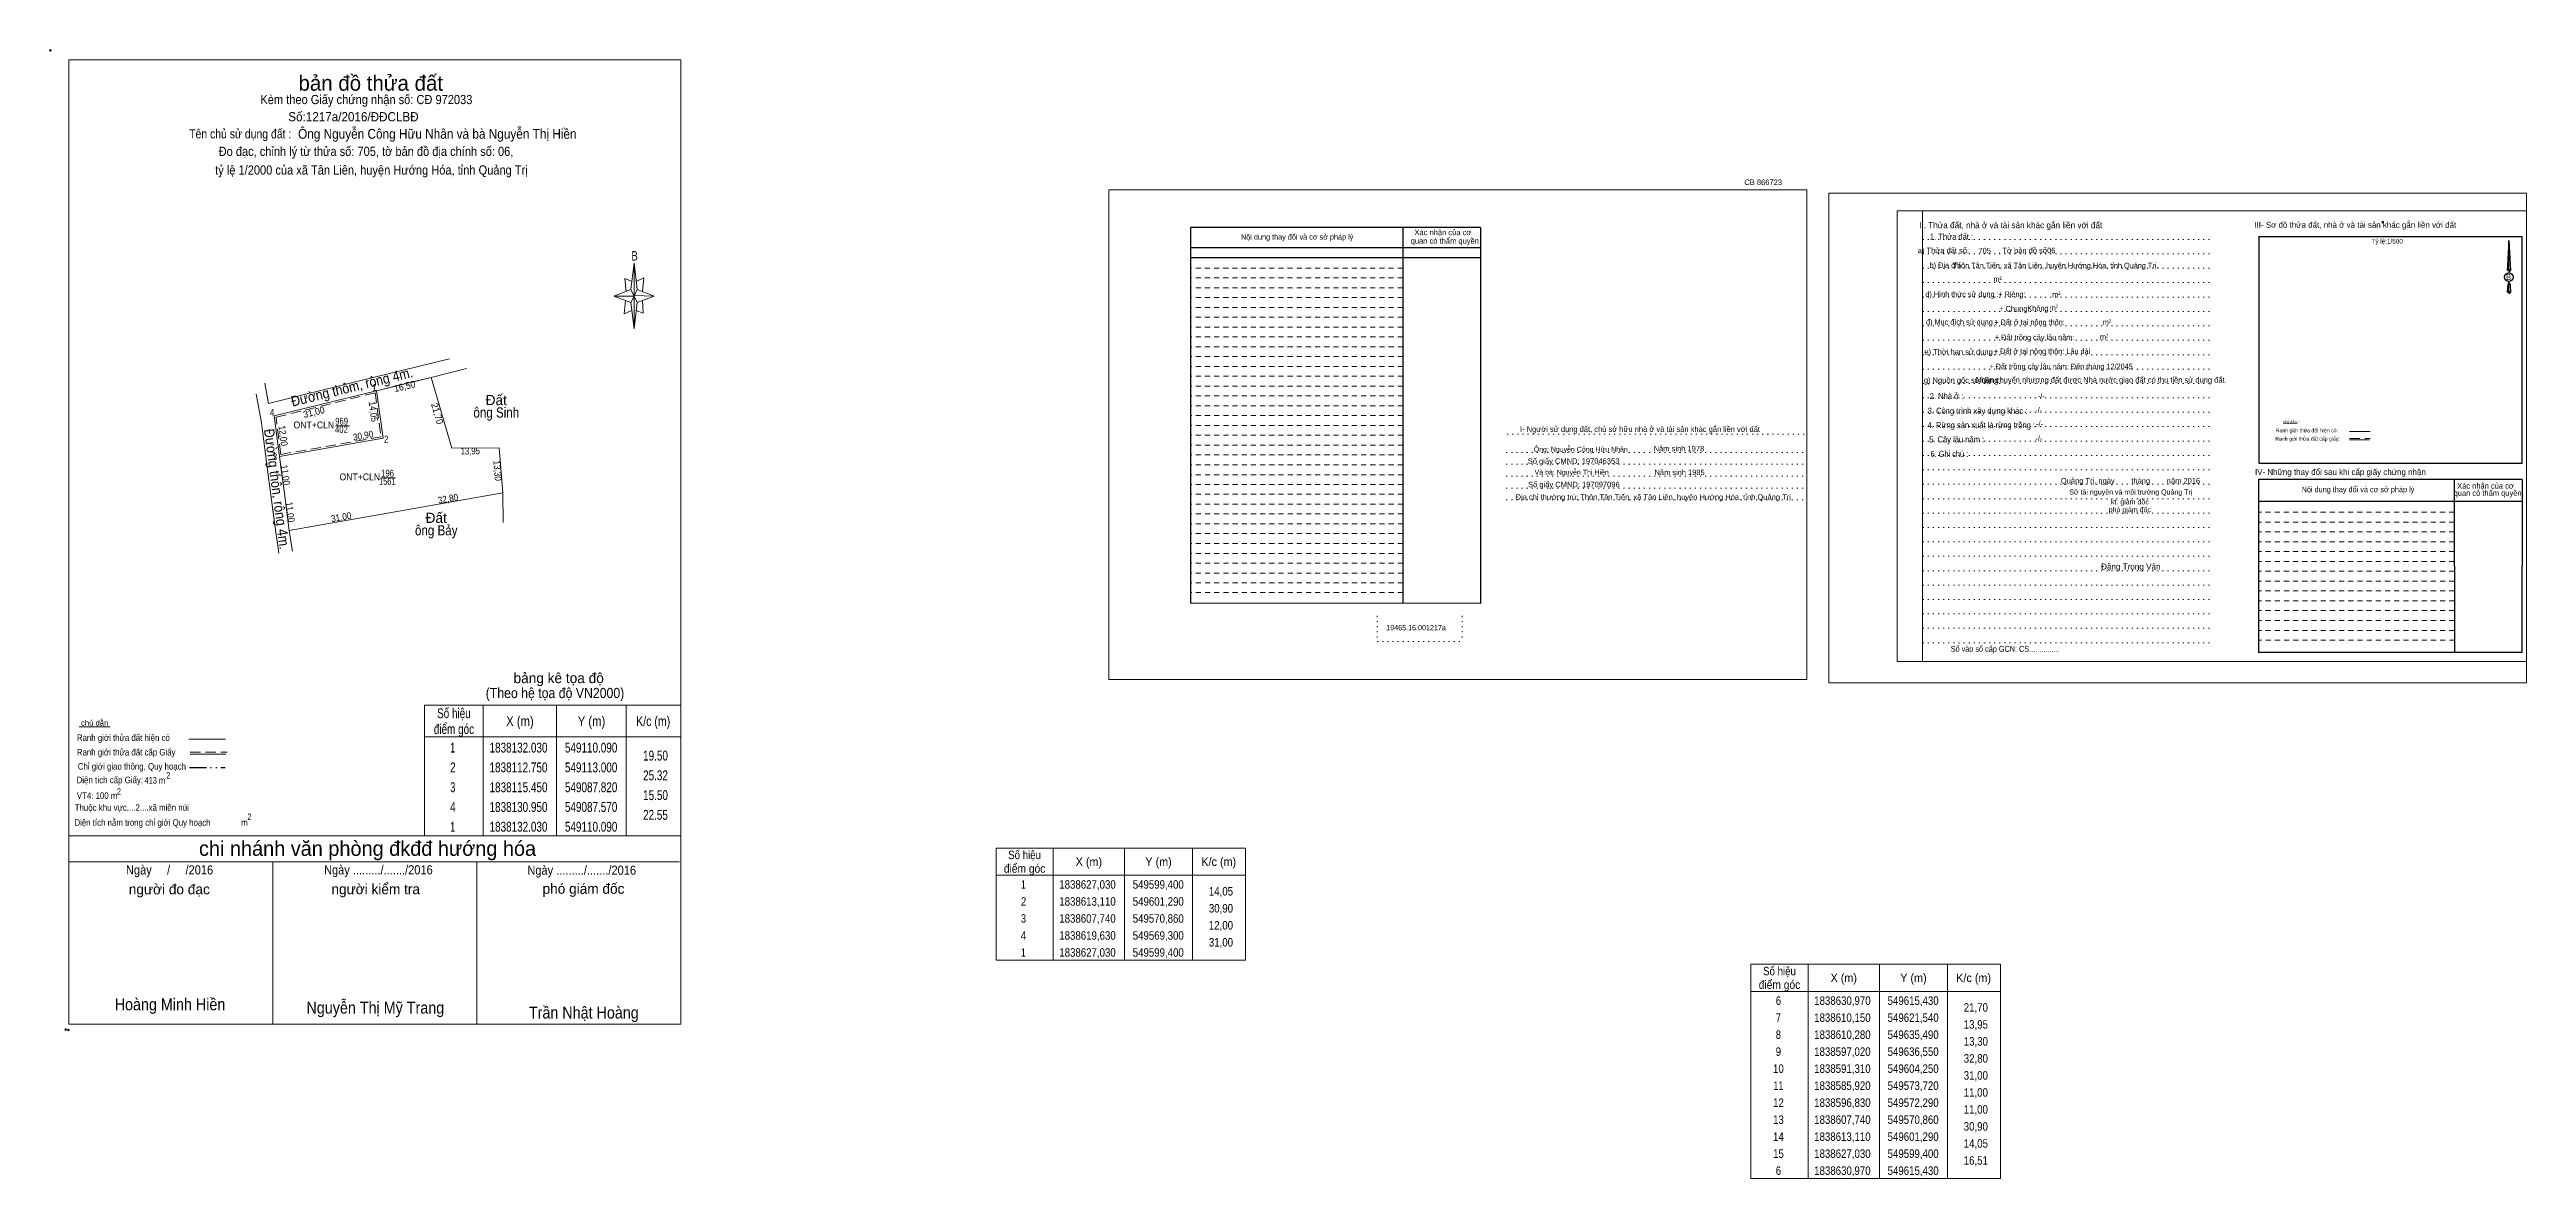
# Model space of a CAD drawing. Header units: metres. Extents: x 548307 to 550232, y 1838395 to 1838848.
# Drawn here: x 549503 to 550232, y 1838395 to 1838727 of the extents above; entities that cross this region are included whole.
import ezdxf
from ezdxf.enums import TextEntityAlignment as Align

# ---------------------------------------------------------------- set-up
doc = ezdxf.new("R2010")
doc.units = ezdxf.units.M
doc.header["$PDMODE"] = 32
doc.header["$PDSIZE"] = 0.5
for name, pattern in [('DASH_DOUBLE_DOT', [9.2, 5, -1.2, 0.3, -1.2, 0.3, -1.2]), ('DOTTED', [1.5, 0.3, -1.2]), ('MEDIUM_DASHED', [4.5, 3, -1.5]), ('SHORT_DASHED', [2.7, 1.5, -1.2])]:
    doc.linetypes.add(name, pattern=pattern)
for name, color, linetype, lineweight in [('1', 7, 'DOTTED', 13), ('10', 7, 'Continuous', 13), ('15', 7, 'Continuous', 13), ('18', 7, 'Continuous', 25), ('2', 7, 'SHORT_DASHED', 13), ('23', 7, 'Continuous', 13), ('28', 7, 'Continuous', 13), ('55', 7, 'Continuous', 13), ('63', 7, 'Continuous', 13)]:
    doc.layers.add(name, color=color, linetype=linetype, lineweight=lineweight)
doc.layers.add('40', color=7, linetype='Continuous')

msp = doc.modelspace()

# ---------------------------------------------------------------- texts
at = {"layer": '1'}
for s, width, p in [('ONT+CLN', 0.95, (549580.95, 1838615.98)), ('402', 0.85, (549589.05, 1838614.66)), ('969', 0.85, (549589.11, 1838617.07)), ('ONT+CLN', 0.95, (549594.46, 1838600.7)), ('1561', 0.8, (549602.56, 1838599.38)), ('196', 0.85, (549602.62, 1838601.79))]:
    msp.add_text(s, height=2, dxfattribs=dict(at, width=width)).set_placement(p, align=Align.CENTER)
at = {"layer": '15', "width": 0.9}
for s, rotation, p in [('Đường thôm, rộng 4m.', 13.818, (549592.502, 1838626.732)), ('Đường thôn, rộng 4m.', 277.49, (549568.596, 1838597.921))]:
    msp.add_text(s, height=3, rotation=rotation, dxfattribs=at).set_placement(p, align=Align.CENTER)
at = {"layer": '15'}
for p in [(549634.605, 1838622.8), (549616.945, 1838588.16)]:
    msp.add_text('Đất', height=3, dxfattribs=at).set_placement(p, align=Align.CENTER)
at = {"layer": '15', "width": 0.85}
for s, p in [('ông Sinh', (549634.61, 1838619.14)), ('ông Bảy', (549616.95, 1838584.5))]:
    msp.add_text(s, height=3, dxfattribs=at).set_placement(p, align=Align.CENTER)
at = {"layer": '18'}
for s, height, p in [('II. Thửa đất, nhà ở và tài sản khác gắn liền với đất', 1.8, (550079.99, 1838674.83)), ('Sở tài nguyên và môi trường Quảng Trị', 1.5, (550115.32, 1838596.51)), ('kt. giám đốc', 1.5, (550115.03, 1838593.61)), ('phó giám đốc', 1.5, (550115.02, 1838591.3)), ('Đặng Trọng Vân', 1.782, (550115.315, 1838574.45))]:
    msp.add_text(s, height=height, dxfattribs=at).set_placement(p, align=Align.CENTER)
for s, height, width, p in [('1. Thửa đất :', 1.8, 0.85, (550062.575, 1838671.47)), ('a) Thửa đất số:              , Tờ bản đồ số : ', 1.65, 0.8, (550072.57, 1838667.46)), ('705', 1.65, 0.8, (550072.33, 1838667.41)), ('06', 1.65, 0.8, (550091.93, 1838667.47)), ('b) Địa chỉ : ', 1.65, 0.9, (550061.57, 1838663.13)), (' Thôn Tân Tiến, xã Tân Liên, huyện Hướng Hóa, tỉnh Quảng Trị.', 1.65, 0.85, (550092.865, 1838663.03)), (' m', 1.65, 0.85, (550075.525, 1838659.04)), ('2', 1, 0.75, (550077.015, 1838659.74)), ('B', 1.728, 0.85, (550226.415, 1838659.61)), ('d) Hình thức sử dụng :', 1.65, 0.85, (550065.665, 1838654.61)), ('+ Riêng: ', 1.65, 0.85, (550080.635, 1838654.57)), ('       + Chung:', 1.65, 0.8, (550078.905, 1838650.33)), ('Không', 1.65, 0.85, (550088.005, 1838650.45)), (' m', 1.65, 0.85, (550092.045, 1838650.61)), (' m', 1.65, 0.85, (550092.785, 1838654.51)), ('2', 1, 0.75, (550093.555, 1838651.33)), ('2', 1, 0.75, (550094.295, 1838655.23)), ('đ) Mục đích sử dụng :', 1.65, 0.85, (550065.495, 1838646.43)), ('+ Đất ở tại nông thôn:', 1.65, 0.85, (550085.535, 1838646.35)), (' m', 1.65, 0.85, (550107.665, 1838646.39)), ('2', 1, 0.75, (550109.175, 1838647.09)), ('e) Thời hạn sử dụng :', 1.65, 0.8, (550065.26, 1838637.67)), ('+ Đất ở tại nông thôn: Lâu dài', 1.65, 0.85, (550089.2, 1838637.82)), ('+ Đất trồng cây lâu năm:', 1.65, 0.85, (550087.02, 1838641.91)), (' m', 1.65, 0.85, (550106.825, 1838642.06)), ('2', 1, 0.75, (550108.335, 1838642.76)), ('g) Nguồn gốc sử dụng :', 1.65, 0.8, (550066.05, 1838629.31)), ('+ Đất trồng cây lâu năm: Đến tháng 12/2045', 1.65, 0.85, (550094.805, 1838633.37)), ('Nhận chuyển nhượng đất được Nhà nước giao đất có thu tiền sử dụng đất.', 1.65, 0.8, (550106.61, 1838629.39)), ('2. Nhà ở :', 1.8, 0.85, (550061.105, 1838624.57)), ('3. Công trình xây dựng khác :', 1.8, 0.85, (550070.22, 1838620.23)), ('4. Rừng sản xuất là rừng trồng :', 1.8, 0.85, (550071.355, 1838616.03)), ('6. Ghi chú :', 1.8, 0.9, (550061.945, 1838607.57)), ('5. Cây lâu năm :', 1.8, 0.85, (550064.1, 1838611.83)), ('Quảng Trị, ngày        tháng        năm 2016', 1.65, 0.8, (550115.225, 1838599.75)), ('19465.16.001217a', 1.55, 0.85, (549905.105, 1838556.59)), ('Số vào sổ cấp GCN: CS...............', 1.75, 0.8, (550078.34, 1838550.25))]:
    msp.add_text(s, height=height, dxfattribs=dict(at, width=width)).set_placement(p, align=Align.CENTER)
at = {"layer": '2'}
for s, height, width, p in [('Nội dung thay đổi và cơ sở pháp lý', 1.63, 0.9, (549870.15, 1838671.45)), ('Nội dung thay đổi và cơ sở pháp lý', 1.63, 0.9, (549870.15, 1838671.45)), ('Xác nhận của cơ', 1.63, 0.85, (549912.985, 1838672.79)), ('Xác nhận của cơ', 1.63, 0.85, (549912.985, 1838672.79)), (' quan có thẩm quyền', 1.63, 0.85, (549913.255, 1838670.29)), (' quan có thẩm quyền', 1.63, 0.85, (549913.255, 1838670.29)), ('Tỷ lệ:1/500', 1.35, 0.9, (550190.71, 1838670.33))]:
    msp.add_text(s, height=height, dxfattribs=dict(at, width=width)).set_placement(p, align=Align.CENTER)
at = {"layer": '28'}
for s, height, p in [('bản đồ thửa đất', 4.5, (549597.69, 1838715.27)), ('III- Sơ đồ thửa đất, nhà ở và tài sản khác gắn liền với đất', 1.75, (550181.33, 1838674.95)), ('I- Người sử dụng đất, chủ sở hữu nhà ở và tài sản khác gắn liền với đất', 1.653, (549970.955, 1838614.93)), ('Ông: Nguyễn Công Hữu Nhân', 1.49, (549953.535, 1838609.08)), ('Và bà: Nguyễn Thị Hiền', 1.49, (549950.88, 1838602.33)), ('IV- Những thay đổi sau khi cấp giấy chứng nhận', 1.75, (550176.955, 1838602.27)), ('bảng kê tọa độ', 3, (549652.96, 1838541.05)), ('chi nhánh văn phòng đkđđ hướng hóa', 4.374, (549596.74, 1838490.25)), ('người đo đạc', 3, (549538.435, 1838478.93)), ('người kiểm tra', 3, (549599.145, 1838478.97)), ('phó giám đốc', 3, (549660.25, 1838479.09))]:
    msp.add_text(s, height=height, dxfattribs=at).set_placement(p, align=Align.CENTER)
for s, height, width, p in [('Kèm theo Giấy chứng nhận số: CĐ 972033', 2.7, 0.9, (549596.405, 1838711.33)), ('Tên chủ sử dụng đất :', 2.7, 0.85, (549559.3, 1838701.25)), ('Số:1217a/2016/ĐĐCLBĐ', 2.7, 0.95, (549592.595, 1838706.27)), ('Đo đạc, chỉnh lý từ thửa số: 705, tờ bản đồ địa chính số: 06,', 2.7, 0.9, (549596.29, 1838696.09)), (' tỷ lệ 1/2000 của xã Tân Liên, huyện Hướng Hóa, tỉnh Quảng Trị', 2.7, 0.9, (549597.435, 1838690.61)), ('B', 2.755, 0.75, (549675.29, 1838665.33)), ('-/-', 1.65, 0.85, (550088.985, 1838624.67)), ('-/-', 1.65, 0.85, (550088.225, 1838620.49)), ('-/-', 1.65, 0.85, (550088.485, 1838616.53)), ('Năm sinh 1978', 1.61, 0.9, (549982.42, 1838609.22)), ('-/-', 1.65, 0.85, (550088.285, 1838612.21)), ('Số giấy CMND: 197046353', 1.61, 0.9, (549951.43, 1838605.55)), ('Năm sinh 1985', 1.61, 0.85, (549982.605, 1838602.23)), ('Địa chỉ thường trú: Thôn Tân Tiến, xã Tân Liên, huyện Hướng Hóa, tỉnh Quảng Trị', 1.61, 0.9, (549974.86, 1838594.98)), ('Số giấy CMND: 197097096', 1.61, 0.9, (549951.52, 1838598.66)), ('Nội dung thay đổi và cơ sở pháp lý', 1.65, 0.85, (550182.12, 1838597.19)), (' quan có thẩm quyền', 1.65, 0.8, (550219.935, 1838596.13)), ('Xác nhận của cơ', 1.65, 0.8, (550219.625, 1838598.23)), ('(Theo hệ tọa độ VN2000)', 3, 0.9, (549651.87, 1838536.65)), ('chú dẫn', 1.6, 1.05, (549516.485, 1838528.55)), ('Ranh giới thửa đất cấp Giấy', 1.92, 0.9, (549525.76, 1838519.77)), ('Ranh giới thửa đất hiện có ', 1.92, 0.9, (549525.25, 1838524.05)), ('Diện tích cấp Giấy: ', 1.92, 0.9, (549521.265, 1838511.61)), ('Chỉ giới giao thông, Quy hoạch', 1.92, 0.9, (549527.445, 1838515.61)), ('413 m ', 1.92, 0.85, (549534.495, 1838511.51)), ('2', 1.92, 0.8, (549538.135, 1838512.93)), ('2', 1.92, 0.8, (549538.135, 1838512.93)), (' VT4: 100 m ', 1.92, 0.9, (549517.21, 1838507.01)), ('2', 1.92, 0.8, (549523.635, 1838508.21)), ('Thuộc khu vực....2....xã miền núi', 1.92, 0.9, (549527.405, 1838503.49)), ('Diện tích nằm trong chỉ giới Quy hoạch              m', 1.92, 0.9, (549536.02, 1838499.09)), ('2', 1.92, 0.8, (549561.995, 1838500.77)), ('Ngày     /     /2016', 2.7, 0.9, (549538.515, 1838484.77)), ('Ngày ........./......./2016', 2.7, 0.9, (549599.93, 1838484.79)), ('Ngày ........./......./2016', 2.7, 0.9, (549659.73, 1838484.69)), ('Hoàng Minh Hiền', 3.5, 0.9, (549538.655, 1838444.83)), ('Nguyễn Thị Mỹ Trang', 3.5, 0.9, (549599.035, 1838443.85)), ('Trần Nhật Hoàng', 3.5, 0.9, (549660.345, 1838442.41))]:
    msp.add_text(s, height=height, dxfattribs=dict(at, width=width)).set_placement(p, align=Align.CENTER)
at = {"layer": '28', "width": 0.9}
msp.add_text('Ông Nguyễn Công Hữu Nhân và bà Nguyễn Thị Hiền', height=2.88, dxfattribs=at).set_placement((549576.31, 1838701.15))
at = {"layer": '40', "width": 0.85}
msp.add_text('CB 866723', height=1.63, dxfattribs=at).set_placement((550007.19, 1838687.53), align=Align.CENTER)
at = {"layer": '55', "width": 0.8}
for s, height, p in [('Ranh giới thửa đất hiện có:', 1.128, (550167.099, 1838614.788)), ('Ranh giới thửa đất cấp giấy:', 1.123, (550167.299, 1838612.328))]:
    msp.add_text(s, height=height, rotation=0.135, dxfattribs=at).set_placement(p, align=Align.CENTER)
at = {"layer": '55'}
msp.add_text('chú dẫn :', height=0.8282, rotation=359.974, dxfattribs=at).set_placement((550162.39, 1838617.529), align=Align.CENTER)
at = {"layer": '63'}
for s, rotation, width, p in [('16,50', 13.809, 0.95, (549607.901, 1838627.372)), ('31,00', 13.812, 0.95, (549581.221, 1838619.773)), ('14,05', 277.732, 0.9, (549597.474, 1838620.775)), ('21,70', 286.355, 0.95, (549616.3, 1838620.032)), ('12,00', 277.475, 0.9, (549570.935, 1838613.67)), ('30,90', 10.008, 0.9, (549595.626, 1838612.866)), ('13,95', 0.534, 0.85, (549626.961, 1838608.307)), ('11,00', 277.467, 0.9, (549571.585, 1838602.15)), ('13,30', 274.57, 0.9, (549633.978, 1838603.445)), ('11,00', 277.467, 0.9, (549573.015, 1838591.25)), ('32,80', 10.025, 0.9, (549620.586, 1838594.317)), ('31,00', 10.012, 0.9, (549589.166, 1838588.896))]:
    msp.add_text(s, height=2, rotation=rotation, dxfattribs=dict(at, width=width)).set_placement(p, align=Align.CENTER)
for s, height, width, p in [(' 1', 2, 0.75, (549599.4, 1838627.03)), (' 4', 2, 0.85, (549569.3, 1838619.63)), (' 3', 2, 0.8, (549570.14, 1838606.64)), (' 2', 2, 0.85, (549602.86, 1838611.79)), ('19.50', 2.909, 0.75, (549685.09, 1838518.29)), ('25.32', 2.909, 0.75, (549685.08, 1838512.47)), ('15.50', 2.909, 0.75, (549685.09, 1838506.65)), ('22.55', 2.909, 0.75, (549685.07, 1838500.85)), ('14,05', 2.5, 0.85, (549851.28, 1838478.58)), ('30,90', 2.5, 0.85, (549851.28, 1838473.58)), ('12,00', 2.5, 0.85, (549851.28, 1838468.58)), ('31,00', 2.5, 0.85, (549851.28, 1838463.58)), ('21,70', 2.5, 0.85, (550073.29, 1838444.42)), ('13,95', 2.5, 0.85, (550073.29, 1838439.42)), ('13,30', 2.5, 0.85, (550073.29, 1838434.42)), ('32,80', 2.5, 0.85, (550073.29, 1838429.42)), ('31,00', 2.5, 0.85, (550073.29, 1838424.42)), ('11,00', 2.5, 0.85, (550073.29, 1838419.42)), ('30,90', 2.5, 0.85, (550073.29, 1838409.42)), ('11,00', 2.5, 0.85, (550073.29, 1838414.42)), ('14,05', 2.5, 0.85, (550073.29, 1838404.42)), ('16,51', 2.5, 0.85, (550073.29, 1838399.42))]:
    msp.add_text(s, height=height, dxfattribs=dict(at, width=width)).set_placement(p, align=Align.RIGHT)
for s, height, width, p in [('điểm góc', 2.909, 0.75, (549622.16, 1838526.09)), ('Số hiệu', 2.909, 0.75, (549622.14, 1838530.73)), ('X (m)', 2.909, 0.85, (549641.555, 1838528.41)), ('Y (m)', 2.909, 0.85, (549662.61, 1838528.41)), ('K/c (m)', 2.909, 0.8, (549680.755, 1838528.41)), (' 1', 2.909, 0.65, (549621.44, 1838520.63)), ('1838132.030', 2.909, 0.75, (549641.14, 1838520.63)), ('549110.090', 2.909, 0.75, (549662.5, 1838520.63)), (' 2', 2.909, 0.75, (549621.435, 1838514.81)), ('1838112.750', 2.909, 0.75, (549641.14, 1838514.81)), ('549113.000', 2.909, 0.75, (549662.5, 1838514.81)), (' 4', 2.909, 0.75, (549621.42, 1838503.17)), (' 3', 2.909, 0.7, (549621.45, 1838508.97)), ('1838115.450', 2.909, 0.75, (549641.14, 1838508.97)), ('1838130.950', 2.909, 0.75, (549641.14, 1838503.17)), ('549087.820', 2.909, 0.75, (549662.5, 1838508.97)), ('549087.570', 2.909, 0.75, (549662.5, 1838503.17)), (' 1', 2.909, 0.65, (549621.44, 1838497.35)), ('1838132.030', 2.909, 0.75, (549641.14, 1838497.35)), ('549110.090', 2.909, 0.75, (549662.5, 1838497.35)), ('Số hiệu', 2.5, 0.85, (549789.98, 1838489.28)), ('điểm góc', 2.5, 0.9, (549789.98, 1838485.28)), ('X (m)', 2.5, 0.95, (549808.88, 1838487.28)), ('Y (m)', 2.5, 0.95, (549829.375, 1838487.28)), ('K/c (m)', 2.5, 0.95, (549847.08, 1838487.28)), (' 2', 2.5, 0.85, (549789.28, 1838475.58)), (' 1', 2.5, 0.75, (549789.275, 1838480.58)), ('1838627,030', 2.5, 0.85, (549808.48, 1838480.58)), ('1838613,110', 2.5, 0.85, (549808.48, 1838475.58)), ('549599,400', 2.5, 0.85, (549829.285, 1838480.58)), ('549601,290', 2.5, 0.85, (549829.285, 1838475.58)), (' 3', 2.5, 0.8, (549789.28, 1838470.58)), ('1838607,740', 2.5, 0.85, (549808.48, 1838470.58)), ('549570,860', 2.5, 0.85, (549829.285, 1838470.58)), (' 4', 2.5, 0.85, (549789.275, 1838465.58)), (' 1', 2.5, 0.75, (549789.275, 1838460.58)), ('1838619,630', 2.5, 0.85, (549808.48, 1838465.58)), ('1838627,030', 2.5, 0.85, (549808.48, 1838460.58)), ('549569,300', 2.5, 0.85, (549829.285, 1838465.58)), ('549599,400', 2.5, 0.85, (549829.285, 1838460.58)), ('Số hiệu', 2.5, 0.85, (550011.99, 1838455.12)), ('X (m)', 2.5, 0.95, (550030.89, 1838453.12)), ('Y (m)', 2.5, 0.95, (550051.385, 1838453.12)), ('K/c (m)', 2.5, 0.95, (550069.09, 1838453.12)), ('điểm góc', 2.5, 0.9, (550011.99, 1838451.12)), (' 6', 2.5, 0.85, (550011.29, 1838446.42)), ('1838630,970', 2.5, 0.85, (550030.49, 1838446.42)), ('549615,430', 2.5, 0.85, (550051.295, 1838446.42)), (' 7', 2.5, 0.8, (550011.29, 1838441.42)), ('1838610,150', 2.5, 0.85, (550030.49, 1838441.42)), ('549621,540', 2.5, 0.85, (550051.295, 1838441.42)), (' 9', 2.5, 0.85, (550011.285, 1838431.42)), (' 8', 2.5, 0.8, (550011.29, 1838436.42)), ('1838610,280', 2.5, 0.85, (550030.49, 1838436.42)), ('1838597,020', 2.5, 0.85, (550030.49, 1838431.42)), ('549635,490', 2.5, 0.85, (550051.295, 1838436.42)), ('549636,550', 2.5, 0.85, (550051.295, 1838431.42)), (' 10', 2.5, 0.85, (550011.285, 1838426.42)), ('1838591,310', 2.5, 0.85, (550030.49, 1838426.42)), ('549604,250', 2.5, 0.85, (550051.295, 1838426.42)), (' 12', 2.5, 0.85, (550011.29, 1838416.42)), (' 11', 2.5, 0.8, (550011.285, 1838421.42)), ('1838585,920', 2.5, 0.85, (550030.49, 1838421.42)), ('1838596,830', 2.5, 0.85, (550030.49, 1838416.42)), ('549573,720', 2.5, 0.85, (550051.295, 1838421.42)), ('549572,290', 2.5, 0.85, (550051.295, 1838416.42)), (' 13', 2.5, 0.85, (550011.29, 1838411.42)), ('1838607,740', 2.5, 0.85, (550030.49, 1838411.42)), ('549570,860', 2.5, 0.85, (550051.295, 1838411.42)), (' 14', 2.5, 0.85, (550011.285, 1838406.42)), (' 15', 2.5, 0.85, (550011.29, 1838401.42)), ('1838613,110', 2.5, 0.85, (550030.49, 1838406.42)), ('1838627,030', 2.5, 0.85, (550030.49, 1838401.42)), ('549601,290', 2.5, 0.85, (550051.295, 1838406.42)), ('549599,400', 2.5, 0.85, (550051.295, 1838401.42)), (' 6', 2.5, 0.85, (550011.29, 1838396.42)), ('1838630,970', 2.5, 0.85, (550030.49, 1838396.42)), ('549615,430', 2.5, 0.85, (550051.295, 1838396.42))]:
    msp.add_text(s, height=height, dxfattribs=dict(at, width=width)).set_placement(p, align=Align.CENTER)

# ---------------------------------------------------------------- linework, layer by layer
at = {"layer": '1', "linetype": 'Continuous'}
for p, q in [((550046.57, 1838679.93), (550231.67, 1838679.93)), ((550046.57, 1838679.93), (550046.57, 1838547.43)), ((550231.67, 1838679.93), (550231.67, 1838546.31)), ((550046.57, 1838547.43), (550231.67, 1838547.43))]:
    msp.add_line(p, q, dxfattribs=at)
at = {"layer": '1'}
for p, q in [((550054.07, 1838679.93), (550054.07, 1838547.43)), ((550054.07, 1838679.93), (550054.07, 1838547.43)), ((550054.13, 1838671.53), (550138.67, 1838671.53)), ((550054.13, 1838667.29), (550138.67, 1838667.29)), ((550054.13, 1838663.05), (550138.67, 1838663.05)), ((550054.13, 1838658.83), (550138.67, 1838658.83)), ((550054.13, 1838654.59), (550138.67, 1838654.59)), ((550054.13, 1838650.35), (550138.67, 1838650.35)), ((550054.13, 1838646.11), (550138.67, 1838646.11)), ((550054.13, 1838641.89), (550138.67, 1838641.89)), ((550054.13, 1838637.63), (550138.67, 1838637.63)), ((550054.13, 1838633.41), (550138.67, 1838633.41)), ((550054.13, 1838629.17), (550138.67, 1838629.17)), ((550054.13, 1838624.93), (550138.67, 1838624.93)), ((550054.13, 1838620.69), (550138.67, 1838620.69)), ((550054.13, 1838616.47), (550138.67, 1838616.47)), ((549931.63, 1838608.91), (550019.67, 1838608.91)), ((549931.91, 1838614.31), (550019.97, 1838614.31)), ((550054.13, 1838612.23), (550138.67, 1838612.23)), ((550054.13, 1838607.99), (550138.67, 1838607.99)), ((549931.63, 1838605.41), (550019.67, 1838605.41)), ((549931.63, 1838601.91), (550019.67, 1838601.91)), ((550054.13, 1838603.75), (550138.67, 1838603.75)), ((549931.63, 1838598.41), (550019.67, 1838598.41)), ((549931.63, 1838594.91), (550019.67, 1838594.91)), ((550054.13, 1838599.51), (550138.67, 1838599.51)), ((550054.13, 1838595.29), (550138.67, 1838595.29)), ((550054.13, 1838591.05), (550138.67, 1838591.05)), ((550054.13, 1838586.81), (550138.67, 1838586.81)), ((550054.13, 1838582.57), (550138.67, 1838582.57)), ((550054.13, 1838578.35), (550138.67, 1838578.35)), ((550054.13, 1838574.11), (550138.67, 1838574.11)), ((550054.13, 1838569.87), (550138.67, 1838569.87)), ((550054.13, 1838565.63), (550138.67, 1838565.63)), ((549893.69, 1838560.79), (549893.69, 1838553.27)), ((549918.67, 1838560.79), (549918.67, 1838553.27)), ((550054.13, 1838561.41), (550138.67, 1838561.41)), ((550054.13, 1838557.17), (550138.67, 1838557.17)), ((549893.69, 1838553.27), (549918.67, 1838553.27)), ((550054.13, 1838552.93), (550138.67, 1838552.93))]:
    msp.add_line(p, q, dxfattribs=at)
at = {"layer": '1', "linetype": 'Continuous'}
for points in [[(549814.79, 1838542.13), (550019.99, 1838542.13), (550019.99, 1838686.13), (549814.79, 1838686.13)], [(549814.79, 1838686.13), (550019.99, 1838686.13), (550019.99, 1838542.13), (549814.79, 1838542.13)], [(549814.79, 1838542.13), (550019.99, 1838542.13), (550019.99, 1838686.13), (549814.79, 1838686.13)], [(550026.47, 1838541.13), (550231.67, 1838541.13), (550231.67, 1838685.13), (550026.47, 1838685.13)], [(550054.07, 1838679.93), (550231.67, 1838679.93), (550231.67, 1838547.43), (550054.07, 1838547.43)], [(549615.43, 1838630.97), (549621.54, 1838610.15), (549635.49, 1838610.28), (549636.55, 1838597.02), (549604.25, 1838591.31), (549573.72, 1838585.92), (549572.29, 1838596.83), (549570.86, 1838607.74), (549601.29, 1838613.11), (549599.4, 1838627.03)]]:
    msp.add_lwpolyline(points, close=True, dxfattribs=at)
at = {"layer": '1', "linetype": 'MEDIUM_DASHED'}
msp.add_lwpolyline([(549598.98, 1838626.41), (549600.73, 1838613.52), (549571.29, 1838608.32), (549569.85, 1838619.25)], close=True, dxfattribs=at)
at = {"layer": '10'}
for p, q in [((549615.43, 1838630.97), (549621.54, 1838610.15)), ((549635.49, 1838610.28), (549636.55, 1838597.02)), ((549636.6, 1838588.31), (549636.55, 1838597.02))]:
    msp.add_line(p, q, dxfattribs=at)
at = {"layer": '15'}
for p, q in [((549567.6, 1838623.33), (549593.62, 1838629.73)), ((549593.62, 1838629.73), (549620.86, 1838636.43)), ((549608.29, 1838629.22), (549615.43, 1838630.97)), ((549615.43, 1838630.97), (549625.85, 1838633.53)), ((549569.3, 1838619.63), (549599.4, 1838627.03)), ((549599.4, 1838627.03), (549608.29, 1838629.22)), ((549565.74, 1838616.01), (549565.53, 1838617.6)), ((549635.49, 1838610.28), (549621.54, 1838610.15))]:
    msp.add_line(p, q, dxfattribs=at)
for points in [[(549563.98, 1838626), (549564.44, 1838623.51), (549565.53, 1838617.6)], [(549599.4, 1838627.03), (549601.29, 1838613.11), (549570.86, 1838607.74)], [(549636.55, 1838597.02), (549604.25, 1838591.31), (549573.72, 1838585.92)]]:
    msp.add_lwpolyline(points, dxfattribs=at)
at = {"layer": '18'}
for p, q in [((550226.47, 1838671.23), (550226.95, 1838662.39)), ((550226.47, 1838671.23), (550226.95, 1838662.39)), ((550226.47, 1838671.23), (550226.95, 1838662.39)), ((550226.09, 1838663.77), (550226.01, 1838662.41)), ((550226.47, 1838662.69), (550226.47, 1838662.35)), ((550226.47, 1838662.35), (550226.47, 1838662.09)), ((550226.47, 1838662.09), (550226.47, 1838661.75)), ((550226.47, 1838662.09), (550226.47, 1838661.75)), ((550226.47, 1838662.09), (550226.47, 1838661.75)), ((550226.47, 1838658.77), (550226.47, 1838659.17)), ((550226.47, 1838658.77), (550226.47, 1838659.17)), ((550226.47, 1838658.77), (550226.47, 1838659.17)), ((550226.95, 1838662.39), (550226.95, 1838662.41)), ((550226.47, 1838658.77), (550226.83, 1838658.29)), ((550226.47, 1838658.77), (550226.83, 1838658.29)), ((550226.47, 1838658.77), (550226.83, 1838658.29)), ((550226.47, 1838656.27), (550226.47, 1838655.93)), ((550226.47, 1838655.93), (550226.47, 1838655.67)), ((550226.83, 1838658.29), (550226.95, 1838655.97)), ((550226.83, 1838658.29), (550226.95, 1838655.97)), ((550226.83, 1838658.29), (550226.95, 1838655.97)), ((550226.95, 1838655.97), (550226.95, 1838655.99))]:
    msp.add_line(p, q, dxfattribs=at)
for points in [[(550226.47, 1838662.69), (550226.47, 1838671.23), (550226.09, 1838663.77)], [(550226.47, 1838656.27), (550226.47, 1838658.77), (550226.15, 1838658.29), (550226.09, 1838657.35), (550226.01, 1838655.99)]]:
    msp.add_lwpolyline(points, dxfattribs=at)
msp.add_ellipse((550226.494, 1838660.43), major_axis=(0, 1.258), ratio=0.983453, dxfattribs=at)
for centre, start_param, end_param in [((550226.494, 1838662.368), 1.5707963, 3.074452), ((550226.494, 1838662.368), 0.0671406, 1.5707963), ((550226.494, 1838662.368), 4.712389, 6.2831853), ((550226.494, 1838655.948), 2.4910694, 3.0742784), ((550226.494, 1838655.948), 1.5707963, 2.4910694), ((550226.494, 1838655.948), 0.0671406, 1.5707963), ((550226.494, 1838655.948), 4.712389, 6.2831853)]:
    msp.add_ellipse(centre, major_axis=(0.454, 0), ratio=0.655448, start_param=start_param, end_param=end_param, dxfattribs=at)
at = {"layer": '2', "linetype": 'Continuous', "lineweight": 25}
for p, q in [((549924.05, 1838675.09), (549838.79, 1838675.09)), ((549838.79, 1838675.09), (549838.79, 1838564.57)), ((549901.21, 1838675.09), (549901.25, 1838564.49)), ((549924.05, 1838669.05), (549838.89, 1838669.05)), ((549924.05, 1838666.17), (549838.89, 1838666.17))]:
    msp.add_line(p, q, dxfattribs=at)
at = {"layer": '2'}
for p, q in [((549901.21, 1838663.11), (549838.77, 1838663.11)), ((549901.21, 1838660.21), (549838.77, 1838660.21)), ((549901.21, 1838660.21), (549838.79, 1838660.21)), ((549901.21, 1838657.31), (549838.79, 1838657.31)), ((549901.21, 1838654.43), (549838.79, 1838654.43)), ((549901.21, 1838651.53), (549838.79, 1838651.53)), ((549901.21, 1838648.63), (549838.79, 1838648.63)), ((549901.21, 1838645.75), (549838.79, 1838645.75)), ((549901.23, 1838642.85), (549838.79, 1838642.85)), ((549901.23, 1838639.97), (549838.79, 1838639.97)), ((549901.23, 1838637.07), (549838.79, 1838637.07)), ((549901.23, 1838634.17), (549838.79, 1838634.17)), ((549901.23, 1838631.29), (549838.79, 1838631.29)), ((549901.23, 1838628.39), (549838.79, 1838628.39)), ((549901.23, 1838625.49), (549838.79, 1838625.49)), ((549901.23, 1838622.61), (549838.79, 1838622.61)), ((549901.23, 1838619.71), (549838.79, 1838619.71)), ((549901.23, 1838616.83), (549838.79, 1838616.83)), ((549901.23, 1838613.93), (549838.79, 1838613.93)), ((549901.23, 1838611.03), (549838.79, 1838611.03)), ((549901.23, 1838608.15), (549838.79, 1838608.15)), ((549901.23, 1838605.25), (549838.79, 1838605.25)), ((549901.25, 1838602.35), (549838.79, 1838602.35)), ((549901.25, 1838599.47), (549838.79, 1838599.47)), ((549901.25, 1838596.57), (549838.79, 1838596.57)), ((549901.25, 1838593.67), (549838.79, 1838593.67)), ((549901.25, 1838590.79), (549838.79, 1838590.79)), ((549901.25, 1838587.89), (549838.79, 1838587.89)), ((550210.43, 1838588.39), (550152.87, 1838588.39)), ((549901.25, 1838585.01), (549838.79, 1838585.01)), ((549901.25, 1838582.11), (549838.79, 1838582.11)), ((549901.25, 1838579.21), (549838.79, 1838579.21)), ((550210.45, 1838585.51), (550152.87, 1838585.51)), ((550210.45, 1838582.61), (550152.87, 1838582.61)), ((550210.45, 1838579.71), (550152.87, 1838579.71)), ((549901.25, 1838576.33), (549838.79, 1838576.33)), ((549901.25, 1838573.43), (549838.79, 1838573.43)), ((550210.45, 1838576.83), (550152.87, 1838576.83)), ((550210.45, 1838573.93), (550152.87, 1838573.93)), ((549901.25, 1838570.53), (549838.79, 1838570.53)), ((549901.25, 1838567.65), (549838.79, 1838567.65)), ((550210.45, 1838571.03), (550152.87, 1838571.03)), ((550210.47, 1838568.15), (550152.87, 1838568.15)), ((550210.47, 1838565.25), (550152.87, 1838565.25)), ((550210.47, 1838562.37), (550152.87, 1838562.37)), ((550210.47, 1838559.47), (550152.87, 1838559.47)), ((550210.47, 1838556.57), (550152.87, 1838556.57)), ((550210.49, 1838553.69), (550152.87, 1838553.69))]:
    msp.add_line(p, q, dxfattribs=at)
at = {"layer": '2', "linetype": 'Continuous', "lineweight": 25}
msp.add_lwpolyline([(549924.05, 1838675.09), (549924.01, 1838564.45), (549838.79, 1838564.57)], dxfattribs=at)
at = {"layer": '23'}
for p, q in [((549567.6, 1838623.33), (549566.49, 1838629.27)), ((549565.74, 1838616.01), (549567.23, 1838604.6)), ((549569.3, 1838619.63), (549570.86, 1838607.74)), ((549567.23, 1838604.6), (549568.32, 1838596.31)), ((549570.86, 1838607.74), (549571.27, 1838604.6)), ((549571.27, 1838604.6), (549572.29, 1838596.83)), ((549568.32, 1838596.31), (549569.75, 1838585.4)), ((549572.29, 1838596.83), (549573.72, 1838585.92))]:
    msp.add_line(p, q, dxfattribs=at)
for points in [[(549570.67, 1838579.3), (549570.33, 1838581.52), (549569.76, 1838585.32)], [(549574.63, 1838579.9), (549574.39, 1838581.52), (549573.72, 1838585.92)]]:
    msp.add_lwpolyline(points, dxfattribs=at)
at = {"layer": '28', "lineweight": 25}
for p, q in [((550153.01, 1838672.49), (550153.01, 1838605.85)), ((550230.45, 1838605.63), (550152.93, 1838605.63)), ((550210.43, 1838600.93), (550210.49, 1838550.05)), ((550230.39, 1838600.93), (550230.35, 1838550.05)), ((550230.37, 1838594.47), (550152.87, 1838594.47)), ((550230.35, 1838550.05), (550152.87, 1838550.05))]:
    msp.add_line(p, q, dxfattribs=at)
at = {"layer": '28'}
for p, q in [((549674.19, 1838656.81), (549675.19, 1838664.61)), ((549674.19, 1838653.01), (549669.19, 1838654.81)), ((549675.99, 1838653.01), (549675.19, 1838645.21)), ((549675.99, 1838656.81), (549680.99, 1838654.81)), ((549677.59, 1838653.61), (549677.79, 1838649.81)), ((549677.79, 1838649.81), (549675.79, 1838650.61)), ((549511.89, 1838528.15), (549521.09, 1838528.15)), ((549544.19, 1838524.61), (549554.95, 1838524.61)), ((549544.59, 1838520.13), (549555.11, 1838520.13)), ((549508.87, 1838496.13), (549688.87, 1838496.13)), ((549508.87, 1838488.53), (549688.47, 1838488.53)), ((549508.87, 1838488.53), (549688.47, 1838488.53)), ((549508.87, 1838488.53), (549688.47, 1838488.53)), ((549568.87, 1838440.73), (549568.87, 1838488.53)), ((549628.87, 1838440.73), (549628.87, 1838488.53))]:
    msp.add_line(p, q, dxfattribs=at)
at = {"layer": '28', "linetype": 'SHORT_DASHED'}
msp.add_line((550210.43, 1838591.29), (550152.87, 1838591.29), dxfattribs=at)
at = {"layer": '28', "linetype": 'MEDIUM_DASHED'}
msp.add_line((549544.59, 1838520.77), (549555.47, 1838520.77), dxfattribs=at)
at = {"layer": '28', "linetype": 'DASH_DOUBLE_DOT', "lineweight": 25}
msp.add_line((549544.39, 1838516.19), (549554.87, 1838516.19), dxfattribs=at)
at = {"layer": '28'}
for points in [[(549508.87, 1838724.33), (549688.87, 1838724.33), (549688.87, 1838440.73), (549508.87, 1838440.73)], [(549675.19, 1838664.61), (549675.99, 1838656.81), (549675.19, 1838654.81)], [(549675.19, 1838654.81), (549669.19, 1838654.81), (549674.19, 1838656.81), (549675.99, 1838653.01), (549680.99, 1838654.81), (549675.19, 1838655.01)], [(549675.19, 1838654.81), (549675.19, 1838645.21), (549674.19, 1838653.01)]]:
    msp.add_lwpolyline(points, close=True, dxfattribs=at)
at = {"layer": '28', "lineweight": 25}
for points in [[(550230.45, 1838605.63), (550230.45, 1838672.27), (550152.93, 1838672.27)], [(550230.39, 1838600.93), (550152.87, 1838600.93), (550152.87, 1838550.05)]]:
    msp.add_lwpolyline(points, dxfattribs=at)
at = {"layer": '28'}
for points in [[(549674.59, 1838659.21), (549672.39, 1838660.01), (549672.79, 1838656.21)], [(549675.79, 1838659.21), (549677.99, 1838660.21), (549677.59, 1838656.21)], [(549675.19, 1838654.81), (549674.19, 1838656.81), (549669.19, 1838654.81)], [(549672.59, 1838653.61), (549672.19, 1838649.61), (549674.39, 1838650.61)], [(549675.19, 1838654.81), (549675.99, 1838653.01), (549680.99, 1838654.81)], [(549688.87, 1838440.73), (549508.87, 1838440.73), (549508.87, 1838488.53)]]:
    msp.add_lwpolyline(points, dxfattribs=at)
for p in [(549503.47, 1838727.13), (550189.41, 1838676.59), (549507.95, 1838439.17), (549508.75, 1838439.05)]:
    msp.add_point(p, dxfattribs=at)
at = {"layer": '55'}
for p, q in [((550160.23, 1838617.33), (550164.27, 1838617.39)), ((550179.61, 1838615.07), (550185.71, 1838615.07)), ((550179.67, 1838612.59), (550185.53, 1838612.59)), ((550179.67, 1838612.59), (550185.53, 1838612.59))]:
    msp.add_line(p, q, dxfattribs=at)
at = {"layer": '55', "linetype": 'MEDIUM_DASHED'}
msp.add_line((550179.67, 1838613.03), (550185.67, 1838613.03), dxfattribs=at)
at = {"layer": '63'}
for p, q in [((549587.36, 1838616.74), (549591.45, 1838616.74)), ((549600.87, 1838601.46), (549604.96, 1838601.46)), ((549630.79, 1838534.53), (549630.79, 1838496.13)), ((549652.31, 1838534.53), (549652.31, 1838496.13)), ((549672.85, 1838534.53), (549672.85, 1838496.13)), ((549613.53, 1838525.23), (549688.87, 1838525.23)), ((549798.38, 1838492.53), (549798.38, 1838459.53)), ((549819.38, 1838492.53), (549819.38, 1838459.53)), ((549839.38, 1838492.53), (549839.38, 1838459.53)), ((549781.58, 1838484.53), (549854.98, 1838484.53)), ((550020.39, 1838458.37), (550020.39, 1838395.37)), ((550041.39, 1838458.37), (550041.39, 1838395.37)), ((550061.39, 1838458.37), (550061.39, 1838395.37)), ((550003.59, 1838450.37), (550076.99, 1838450.37))]:
    msp.add_line(p, q, dxfattribs=at)
for points in [[(549613.53, 1838534.53), (549688.87, 1838534.53), (549688.87, 1838496.13), (549613.53, 1838496.13)], [(549781.58, 1838492.53), (549854.98, 1838492.53), (549854.98, 1838459.53), (549781.58, 1838459.53)], [(550003.59, 1838458.37), (550076.99, 1838458.37), (550076.99, 1838395.37), (550003.59, 1838395.37)]]:
    msp.add_lwpolyline(points, close=True, dxfattribs=at)

msp.set_redraw_order([(e.dxf.handle, doc.entitydb.next_handle()) for e in msp.query("TEXT MTEXT ATTDEF DIMENSION ARC_DIMENSION")])  # texts and dimensions are drawn at this point

doc.saveas('drawing.dxf')
